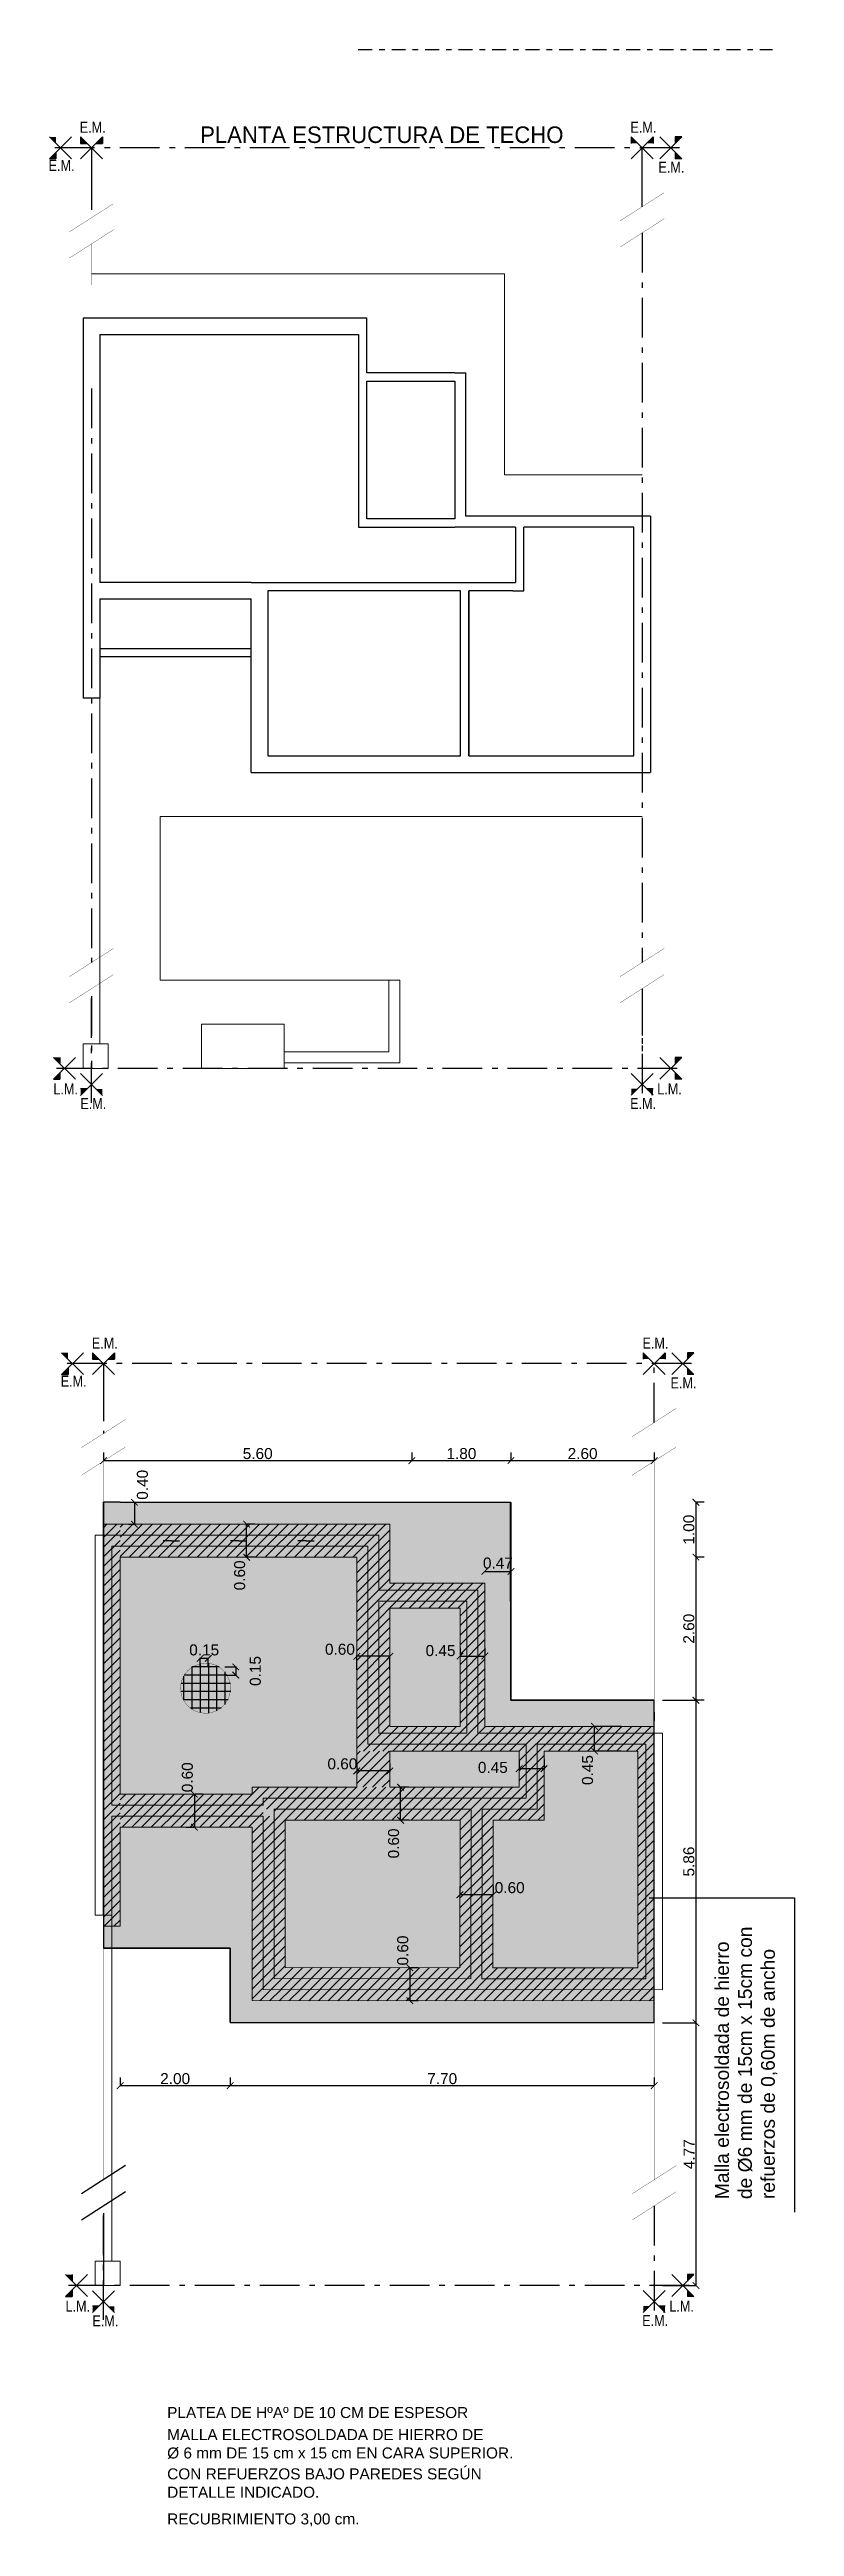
# Model space of a CAD drawing. Header units: millimetres. Extents: x 157 to 449, y 13 to 189.
# Drawn here: x 230.1 to 243.63, y 130.74 to 175.72 of the extents above; entities that cross this region are included whole.
import ezdxf

# ---------------------------------------------------------------- set-up
doc = ezdxf.new("R2010")
doc.units = ezdxf.units.MM
doc.header["$LTSCALE"] = 0.1
doc.header["$MEASUREMENT"] = 0
doc.header["$PDMODE"] = 3
doc.header["$PDSIZE"] = 0.1
for name, pattern in [('ACAD_ISO02W100', [15, 12, -3]), ('ACAD_ISO04W100', [30, 24, -3, 0, -3]), ('ACAD_ISO10W100', [18, 12, -3, 0, -3]), ('DASHDOT2', [12.7, 6.35, -3.175, 0, -3.175])]:
    doc.linetypes.add(name, pattern=pattern)
doc.layers.get('DEFPOINTS').update_dxf_attribs({"color": 1})
for name, color, linetype in [('11.Ejes', 1, 'ACAD_ISO04W100'), ('A-Muros', 5, 'Continuous'), ('armadura', 10, 'Continuous'), ('CONT_PLATEA', 4, 'Continuous'), ('CORREAS', 170, 'Continuous'), ('EJES', 6, 'Continuous'), ('FUNDACIONES-COTAS', 3, 'Continuous'), ('FUNDACIONES-TEXTOS', 2, 'Continuous'), ('MURO', 3, 'Continuous'), ('POLILINEA SUP', 150, 'Continuous'), ('TEXTO', 2, 'Continuous'), ('vigas de encadenado', 2, 'Continuous')]:
    doc.layers.add(name, color=color, linetype=linetype)
for name, color, linetype, lineweight in [('17.Sombras', 8, 'Continuous', 5), ('CONT_MURO', 3, 'Continuous', 0), ('MURO BAJO', 4, 'Continuous', 13), ('SOMBRA', 1, 'Continuous', 0)]:
    doc.layers.add(name, color=color, linetype=linetype, lineweight=lineweight)
doc.styles.add('Arial20', font='arial.ttf', dxfattribs={"height": 0.2})
doc.dimstyles.new('COTA-1-100', dxfattribs={"dimtxt": 0.2, "dimasz": 0.12, "dimexe": 0.012, "dimexo": 0.15, "dimgap": 0.025, "dimtad": 1, "dimzin": 0, "dimdsep": 46, "dimtxsty": 'Arial20', "dimblk1": 'ARCHTICK', "dimblk2": 'ARCHTICK', "dimsah": 1, "dimcen": 0.09, "dimclrd": 256, "dimclre": 256, "dimclrt": 256, "dimazin": 0, "dimtfac": 1, "dimtofl": 0, "dimtmove": 2, "dimatfit": 3, "dimldrblk": 'ARCHTICK', "dimfxl": 1, "dimtolj": 1, "dimtzin": 0, "dimarcsym": 0})

msp = doc.modelspace()

# ---------------------------------------------------------------- texts
at = {"color": 2, "insert": (239.4335, 174.3233), "char_height": 0.3, "width": 7.827583, "attachment_point": 3}
msp.add_mtext('PLANTA ESTRUCTURA DE TECHO', dxfattribs=at)
at = {"layer": '11.Ejes', "lineweight": 40, "char_height": 0.2, "width": 1.294531}
for s, insert, attachment_point in [('{\\fArial Narrow|b0|i0|c0|p34;E.M.}', (241.0995, 134.5817), 2), ('{\\fArial Narrow|b0|i0|c0|p34;L.M.}', (241.5786, 134.6453), 8)]:
    msp.add_mtext(s, dxfattribs=dict(at, insert=insert, attachment_point=attachment_point))
at = {"layer": 'EJES', "linetype": 'ACAD_ISO10W100', "ltscale": 0.6, "char_height": 0.2, "width": 1.294531}
for s, insert, attachment_point in [('{\\fArial Narrow|b0|i0|c0|p34;E.M.}', (230.8848, 174.4082), 2), ('{\\fArial Narrow|b0|i0|c0|p34;E.M.}', (240.8848, 174.4082), 2), ('{\\fArial Narrow|b0|i0|c0|p34;E.M.}', (230.3189, 173.716), 2), ('{\\fArial Narrow|b0|i0|c0|p34;E.M.}', (241.3933, 173.6832), 2), ('{\\fArial Narrow|b0|i0|c0|p34;L.M.}', (230.394, 156.7468), 8), ('{\\fArial Narrow|b0|i0|c0|p34;E.M.}', (230.8952, 156.6804), 2), ('{\\fArial Narrow|b0|i0|c0|p34;E.M.}', (240.8802, 156.6832), 2), ('{\\fArial Narrow|b0|i0|c0|p34;L.M.}', (241.3593, 156.7468), 8), ('{\\fArial Narrow|b0|i0|c0|p34;E.M.}', (231.1042, 152.3326), 2), ('{\\fArial Narrow|b0|i0|c0|p34;E.M.}', (241.1042, 152.3326), 2), ('{\\fArial Narrow|b0|i0|c0|p34;E.M.}', (230.5382, 151.6403), 2), ('{\\fArial Narrow|b0|i0|c0|p34;E.M.}', (241.6127, 151.6075), 2), ('{\\fArial Narrow|b0|i0|c0|p34;L.M.}', (230.6133, 134.6453), 8), ('{\\fArial Narrow|b0|i0|c0|p34;E.M.}', (231.1145, 134.5789), 2)]:
    msp.add_mtext(s, dxfattribs=dict(at, insert=insert, attachment_point=attachment_point))
at = {"layer": 'FUNDACIONES-TEXTOS', "insert": (242.1879, 142.4929), "char_height": 0.25, "width": 5.804333, "attachment_point": 3, "rotation": 90}
msp.add_mtext('\\pxql;{\\fArial|b0|i0|c0|p34;Malla electrosoldada de hierro \\Pde %%C6 mm de 15cm x 15cm con \\Prefuerzos de 0,60m de ancho }', dxfattribs=at)
at = {"layer": 'TEXTO', "char_height": 0.2, "attachment_point": 1}
for s, insert, width in [('{\\fArial|b0|i0|c0|p34;PLATEA DE HºAº DE 10 CM DE ESPESOR}', (232.2368, 132.9132), 9.843168), ('\\pxql;{\\fArial|b0|i0|c0|p34;MALLA ELECTROSOLDADA DE HIERRO DE \\P%%C 6 mm DE 15 cm x 15 cm EN CARA SUPERIOR.}', (232.2368, 132.5124), 8.09787), ('\\pxql;{\\fArial|b0|i0|c0|p34;CON REFUERZOS BAJO PAREDES SEGÚN DETALLE INDICADO.}', (232.2368, 131.7996), 6.566897), ('\\pxql;{\\fArial|b0|i0|c0|p34;RECUBRIMIENTO 3,00 cm.}', (232.2368, 130.9818), 8.09787)]:
    msp.add_mtext(s, dxfattribs=dict(at, insert=insert, width=width))

# ---------------------------------------------------------------- blocks, each defined once
blk = doc.blocks.new('_ARCHTICK')
at = {"color": 0, "linetype": 'ByBlock', "const_width": 0.15}
blk.add_lwpolyline([(-0.5, -0.5), (0.5, 0.5)], dxfattribs=at)
blk = doc.blocks.new('*D42')
at = {"layer": 'DEFPOINTS', "color": 0, "transparency": 16777216}
for p in [(231.081, 150.098), (236.68, 150.098), (236.68, 150.098)]:
    blk.add_point(p, dxfattribs=at)
at = {"layer": 'FUNDACIONES-COTAS', "lineweight": -2, "transparency": 16777216}
for p, q in [((231.081, 150.248), (231.081, 150.11)), ((236.68, 150.248), (236.68, 150.11)), ((231.081, 150.098), (236.68, 150.098))]:
    blk.add_line(p, q, dxfattribs=at)
at = {"layer": 'FUNDACIONES-COTAS', "lineweight": -2, "transparency": 16777216, "xscale": 0.12, "yscale": 0.12, "zscale": 0.12, "rotation": 180}
blk.add_blockref('_ARCHTICK', (231.081, 150.098), dxfattribs=at)
at = {"layer": 'FUNDACIONES-COTAS', "lineweight": -2, "transparency": 16777216, "xscale": 0.12, "yscale": 0.12, "zscale": 0.12}
blk.add_blockref('_ARCHTICK', (236.68, 150.098), dxfattribs=at)
at = {"layer": 'FUNDACIONES-COTAS', "transparency": 16777216, "insert": (233.881, 150.225), "char_height": 0.2, "attachment_point": 5, "style": 'Arial20'}
blk.add_mtext('\\A1;5.60', dxfattribs=at)
blk = doc.blocks.new('*D43')
at = {"layer": 'DEFPOINTS', "color": 0, "transparency": 16777216}
for p in [(236.68, 150.098), (238.48, 150.098), (238.48, 150.098)]:
    blk.add_point(p, dxfattribs=at)
at = {"layer": 'FUNDACIONES-COTAS', "lineweight": -2, "transparency": 16777216}
for p, q in [((236.68, 150.248), (236.68, 150.11)), ((238.48, 150.248), (238.48, 150.11)), ((236.68, 150.098), (238.48, 150.098))]:
    blk.add_line(p, q, dxfattribs=at)
at = {"layer": 'FUNDACIONES-COTAS', "lineweight": -2, "transparency": 16777216, "xscale": 0.12, "yscale": 0.12, "zscale": 0.12, "rotation": 180}
blk.add_blockref('_ARCHTICK', (236.68, 150.098), dxfattribs=at)
at = {"layer": 'FUNDACIONES-COTAS', "lineweight": -2, "transparency": 16777216, "xscale": 0.12, "yscale": 0.12, "zscale": 0.12}
blk.add_blockref('_ARCHTICK', (238.48, 150.098), dxfattribs=at)
at = {"layer": 'FUNDACIONES-COTAS', "transparency": 16777216, "insert": (237.58, 150.225), "char_height": 0.2, "attachment_point": 5, "style": 'Arial20'}
blk.add_mtext('\\A1;1.80', dxfattribs=at)
blk = doc.blocks.new('*D44')
at = {"layer": 'DEFPOINTS', "color": 0, "transparency": 16777216}
for p in [(238.48, 150.098), (241.081, 150.098), (241.081, 150.098)]:
    blk.add_point(p, dxfattribs=at)
at = {"layer": 'FUNDACIONES-COTAS', "lineweight": -2, "transparency": 16777216}
for p, q in [((238.48, 150.248), (238.48, 150.11)), ((241.081, 150.248), (241.081, 150.11)), ((238.48, 150.098), (241.081, 150.098))]:
    blk.add_line(p, q, dxfattribs=at)
at = {"layer": 'FUNDACIONES-COTAS', "lineweight": -2, "transparency": 16777216, "xscale": 0.12, "yscale": 0.12, "zscale": 0.12, "rotation": 180}
blk.add_blockref('_ARCHTICK', (238.48, 150.098), dxfattribs=at)
at = {"layer": 'FUNDACIONES-COTAS', "lineweight": -2, "transparency": 16777216, "xscale": 0.12, "yscale": 0.12, "zscale": 0.12}
blk.add_blockref('_ARCHTICK', (241.081, 150.098), dxfattribs=at)
at = {"layer": 'FUNDACIONES-COTAS', "transparency": 16777216, "insert": (239.781, 150.225), "char_height": 0.2, "attachment_point": 5, "style": 'Arial20'}
blk.add_mtext('\\A1;2.60', dxfattribs=at)
blk = doc.blocks.new('*D45')
at = {"layer": 'DEFPOINTS', "color": 0, "transparency": 16777216}
for p in [(241.839, 149.342), (241.839, 148.346), (241.839, 148.346)]:
    blk.add_point(p, dxfattribs=at)
at = {"layer": 'FUNDACIONES-COTAS', "lineweight": -2, "transparency": 16777216}
for p, q in [((241.839, 149.342), (241.839, 148.346)), ((241.989, 149.342), (241.851, 149.342)), ((241.989, 148.346), (241.851, 148.346))]:
    blk.add_line(p, q, dxfattribs=at)
at = {"layer": 'FUNDACIONES-COTAS', "lineweight": -2, "transparency": 16777216, "xscale": 0.12, "yscale": 0.12, "zscale": 0.12}
for p, rotation in [((241.839, 149.342), 90), ((241.839, 148.346), 270)]:
    blk.add_blockref('_ARCHTICK', p, dxfattribs=dict(at, rotation=rotation))
at = {"layer": 'FUNDACIONES-COTAS', "transparency": 16777216, "insert": (241.711, 148.844), "char_height": 0.2, "attachment_point": 5, "rotation": 90, "style": 'Arial20'}
blk.add_mtext('\\A1;1.00', dxfattribs=at)
blk = doc.blocks.new('*D46')
at = {"layer": 'DEFPOINTS', "color": 0, "transparency": 16777216}
for p in [(241.839, 148.346), (241.839, 145.747), (241.839, 145.747)]:
    blk.add_point(p, dxfattribs=at)
at = {"layer": 'FUNDACIONES-COTAS', "lineweight": -2, "transparency": 16777216}
for p, q in [((241.839, 148.346), (241.839, 145.747)), ((241.989, 148.346), (241.851, 148.346)), ((241.989, 145.747), (241.851, 145.747))]:
    blk.add_line(p, q, dxfattribs=at)
at = {"layer": 'FUNDACIONES-COTAS', "lineweight": -2, "transparency": 16777216, "xscale": 0.12, "yscale": 0.12, "zscale": 0.12}
for p, rotation in [((241.839, 148.346), 90), ((241.839, 145.747), 270)]:
    blk.add_blockref('_ARCHTICK', p, dxfattribs=dict(at, rotation=rotation))
at = {"layer": 'FUNDACIONES-COTAS', "transparency": 16777216, "insert": (241.711, 147.046), "char_height": 0.2, "attachment_point": 5, "rotation": 90, "style": 'Arial20'}
blk.add_mtext('\\A1;2.60', dxfattribs=at)
blk = doc.blocks.new('*D55')
at = {"layer": 'DEFPOINTS', "color": 0, "transparency": 16777216}
for p in [(241.081, 145.747), (241.081, 139.889), (241.839, 139.889)]:
    blk.add_point(p, dxfattribs=at)
at = {"layer": 'FUNDACIONES-COTAS', "lineweight": -2, "transparency": 16777216}
for p, q in [((241.231, 145.747), (241.851, 145.747)), ((241.839, 145.747), (241.839, 139.889)), ((241.231, 139.889), (241.851, 139.889))]:
    blk.add_line(p, q, dxfattribs=at)
at = {"layer": 'FUNDACIONES-COTAS', "lineweight": -2, "transparency": 16777216, "xscale": 0.12, "yscale": 0.12, "zscale": 0.12}
for p, rotation in [((241.839, 145.747), 90), ((241.839, 139.889), 270)]:
    blk.add_blockref('_ARCHTICK', p, dxfattribs=dict(at, rotation=rotation))
at = {"layer": 'FUNDACIONES-COTAS', "transparency": 16777216, "insert": (241.711, 142.818), "char_height": 0.2, "attachment_point": 5, "rotation": 90, "style": 'Arial20'}
blk.add_mtext('\\A1;5.86', dxfattribs=at)
blk = doc.blocks.new('*D56')
at = {"layer": 'DEFPOINTS', "color": 0, "transparency": 16777216}
for p in [(232.834, 146.203), (232.984, 146.508), (232.984, 146.203)]:
    blk.add_point(p, dxfattribs=at)
at = {"layer": 'FUNDACIONES-COTAS', "lineweight": -2, "transparency": 16777216}
for p, q in [((232.834, 146.353), (232.834, 146.52)), ((232.834, 146.508), (232.984, 146.508)), ((232.984, 146.353), (232.984, 146.52))]:
    blk.add_line(p, q, dxfattribs=at)
at = {"layer": 'FUNDACIONES-COTAS', "lineweight": -2, "transparency": 16777216, "xscale": 0.12, "yscale": 0.12, "zscale": 0.12, "rotation": 180}
blk.add_blockref('_ARCHTICK', (232.834, 146.508), dxfattribs=at)
at = {"layer": 'FUNDACIONES-COTAS', "lineweight": -2, "transparency": 16777216, "xscale": 0.12, "yscale": 0.12, "zscale": 0.12}
blk.add_blockref('_ARCHTICK', (232.984, 146.508), dxfattribs=at)
at = {"layer": 'FUNDACIONES-COTAS', "transparency": 16777216, "insert": (232.909, 146.66), "char_height": 0.2, "attachment_point": 5, "style": 'Arial20'}
blk.add_mtext('\\A1;0.15', dxfattribs=at)
blk = doc.blocks.new('*D57')
at = {"layer": 'DEFPOINTS', "color": 0, "transparency": 16777216}
for p in [(233.134, 146.353), (233.134, 146.203), (233.483, 146.203)]:
    blk.add_point(p, dxfattribs=at)
at = {"layer": 'FUNDACIONES-COTAS', "lineweight": -2, "transparency": 16777216}
for p, q in [((233.284, 146.353), (233.495, 146.353)), ((233.284, 146.203), (233.495, 146.203)), ((233.483, 146.353), (233.483, 146.203))]:
    blk.add_line(p, q, dxfattribs=at)
at = {"layer": 'FUNDACIONES-COTAS', "lineweight": -2, "transparency": 16777216, "xscale": 0.12, "yscale": 0.12, "zscale": 0.12}
for p, rotation in [((233.483, 146.353), 90), ((233.483, 146.203), 270)]:
    blk.add_blockref('_ARCHTICK', p, dxfattribs=dict(at, rotation=rotation))
at = {"layer": 'FUNDACIONES-COTAS', "transparency": 16777216, "insert": (233.838, 146.278), "char_height": 0.2, "attachment_point": 5, "rotation": 90, "style": 'Arial20'}
blk.add_mtext('\\A1;0.15', dxfattribs=at)
blk = doc.blocks.new('*D47')
at = {"layer": 'DEFPOINTS', "color": 0, "transparency": 16777216}
for p in [(233.68, 148.942), (233.68, 148.942), (233.68, 148.342)]:
    blk.add_point(p, dxfattribs=at)
at = {"layer": 'FUNDACIONES-COTAS', "lineweight": -2, "transparency": 16777216}
for p, q in [((233.68, 148.342), (233.68, 148.942)), ((233.83, 148.942), (233.692, 148.942)), ((233.83, 148.342), (233.692, 148.342))]:
    blk.add_line(p, q, dxfattribs=at)
at = {"layer": 'FUNDACIONES-COTAS', "lineweight": -2, "transparency": 16777216, "xscale": 0.12, "yscale": 0.12, "zscale": 0.12}
for p, rotation in [((233.68, 148.942), 90), ((233.68, 148.342), 270)]:
    blk.add_blockref('_ARCHTICK', p, dxfattribs=dict(at, rotation=rotation))
at = {"layer": 'FUNDACIONES-COTAS', "transparency": 16777216, "insert": (233.553, 148.014), "char_height": 0.2, "attachment_point": 5, "rotation": 90, "style": 'Arial20'}
blk.add_mtext('\\A1;0.60', dxfattribs=at)
blk = doc.blocks.new('*D48')
at = {"layer": 'DEFPOINTS', "color": 0, "transparency": 16777216}
for p in [(235.68, 146.545), (235.68, 146.148), (236.28, 146.148)]:
    blk.add_point(p, dxfattribs=at)
at = {"layer": 'FUNDACIONES-COTAS', "lineweight": -2, "transparency": 16777216}
for p, q in [((235.68, 146.298), (235.68, 146.557)), ((236.28, 146.545), (235.68, 146.545)), ((236.28, 146.298), (236.28, 146.557))]:
    blk.add_line(p, q, dxfattribs=at)
at = {"layer": 'FUNDACIONES-COTAS', "lineweight": -2, "transparency": 16777216, "xscale": 0.12, "yscale": 0.12, "zscale": 0.12, "rotation": 180}
blk.add_blockref('_ARCHTICK', (235.68, 146.545), dxfattribs=at)
at = {"layer": 'FUNDACIONES-COTAS', "lineweight": -2, "transparency": 16777216, "xscale": 0.12, "yscale": 0.12, "zscale": 0.12}
blk.add_blockref('_ARCHTICK', (236.28, 146.545), dxfattribs=at)
at = {"layer": 'FUNDACIONES-COTAS', "transparency": 16777216, "insert": (235.374, 146.672), "char_height": 0.2, "attachment_point": 5, "style": 'Arial20'}
blk.add_mtext('\\A1;0.60', dxfattribs=at)
blk = doc.blocks.new('*D49')
at = {"layer": 'DEFPOINTS', "color": 0, "transparency": 16777216}
for p in [(236.476, 144.167), (236.476, 144.167), (236.476, 143.567)]:
    blk.add_point(p, dxfattribs=at)
at = {"layer": 'FUNDACIONES-COTAS', "lineweight": -2, "transparency": 16777216}
for p, q in [((236.476, 143.567), (236.476, 144.167)), ((236.626, 144.167), (236.488, 144.167)), ((236.626, 143.567), (236.488, 143.567))]:
    blk.add_line(p, q, dxfattribs=at)
at = {"layer": 'FUNDACIONES-COTAS', "lineweight": -2, "transparency": 16777216, "xscale": 0.12, "yscale": 0.12, "zscale": 0.12}
for p, rotation in [((236.476, 144.167), 90), ((236.476, 143.567), 270)]:
    blk.add_blockref('_ARCHTICK', p, dxfattribs=dict(at, rotation=rotation))
at = {"layer": 'FUNDACIONES-COTAS', "transparency": 16777216, "insert": (236.349, 143.147), "char_height": 0.2, "attachment_point": 5, "rotation": 90, "style": 'Arial20'}
blk.add_mtext('\\A1;0.60', dxfattribs=at)
blk = doc.blocks.new('*D50')
at = {"layer": 'DEFPOINTS', "color": 0, "transparency": 16777216}
for p in [(232.731, 144.042), (232.731, 143.442), (232.731, 143.442)]:
    blk.add_point(p, dxfattribs=at)
at = {"layer": 'FUNDACIONES-COTAS', "lineweight": -2, "transparency": 16777216}
for p, q in [((232.731, 144.042), (232.731, 143.442)), ((232.881, 144.042), (232.743, 144.042)), ((232.581, 143.442), (232.719, 143.442))]:
    blk.add_line(p, q, dxfattribs=at)
at = {"layer": 'FUNDACIONES-COTAS', "lineweight": -2, "transparency": 16777216, "xscale": 0.12, "yscale": 0.12, "zscale": 0.12}
for p, rotation in [((232.731, 144.042), 90), ((232.731, 143.442), 270)]:
    blk.add_blockref('_ARCHTICK', p, dxfattribs=dict(at, rotation=rotation))
at = {"layer": 'FUNDACIONES-COTAS', "transparency": 16777216, "insert": (232.604, 144.348), "char_height": 0.2, "attachment_point": 5, "rotation": 90, "style": 'Arial20'}
blk.add_mtext('\\A1;0.60', dxfattribs=at)
blk = doc.blocks.new('*D51')
at = {"layer": 'DEFPOINTS', "color": 0, "transparency": 16777216}
for p in [(233.38, 138.748), (233.38, 138.748), (241.081, 138.748)]:
    blk.add_point(p, dxfattribs=at)
at = {"layer": 'FUNDACIONES-COTAS', "lineweight": -2, "transparency": 16777216}
for p, q in [((233.38, 138.898), (233.38, 138.76)), ((241.081, 138.748), (233.38, 138.748)), ((241.081, 138.898), (241.081, 138.76))]:
    blk.add_line(p, q, dxfattribs=at)
at = {"layer": 'FUNDACIONES-COTAS', "lineweight": -2, "transparency": 16777216, "xscale": 0.12, "yscale": 0.12, "zscale": 0.12, "rotation": 180}
blk.add_blockref('_ARCHTICK', (233.38, 138.748), dxfattribs=at)
at = {"layer": 'FUNDACIONES-COTAS', "lineweight": -2, "transparency": 16777216, "xscale": 0.12, "yscale": 0.12, "zscale": 0.12}
blk.add_blockref('_ARCHTICK', (241.081, 138.748), dxfattribs=at)
at = {"layer": 'FUNDACIONES-COTAS', "transparency": 16777216, "insert": (237.231, 138.875), "char_height": 0.2, "attachment_point": 5, "style": 'Arial20'}
blk.add_mtext('\\A1;7.70', dxfattribs=at)
blk = doc.blocks.new('*D52')
at = {"layer": 'DEFPOINTS', "color": 0, "transparency": 16777216}
for p in [(231.384, 138.748), (231.384, 138.748), (233.38, 138.748)]:
    blk.add_point(p, dxfattribs=at)
at = {"layer": 'FUNDACIONES-COTAS', "lineweight": -2, "transparency": 16777216}
for p, q in [((231.384, 138.898), (231.384, 138.76)), ((233.38, 138.748), (231.384, 138.748)), ((233.38, 138.898), (233.38, 138.76))]:
    blk.add_line(p, q, dxfattribs=at)
at = {"layer": 'FUNDACIONES-COTAS', "lineweight": -2, "transparency": 16777216, "xscale": 0.12, "yscale": 0.12, "zscale": 0.12, "rotation": 180}
blk.add_blockref('_ARCHTICK', (231.384, 138.748), dxfattribs=at)
at = {"layer": 'FUNDACIONES-COTAS', "lineweight": -2, "transparency": 16777216, "xscale": 0.12, "yscale": 0.12, "zscale": 0.12}
blk.add_blockref('_ARCHTICK', (233.38, 138.748), dxfattribs=at)
at = {"layer": 'FUNDACIONES-COTAS', "transparency": 16777216, "insert": (232.382, 138.875), "char_height": 0.2, "attachment_point": 5, "style": 'Arial20'}
blk.add_mtext('\\A1;2.00', dxfattribs=at)
blk = doc.blocks.new('*D53')
at = {"layer": 'DEFPOINTS', "color": 0, "transparency": 16777216}
for p in [(236.642, 140.891), (236.642, 140.291), (236.642, 140.291)]:
    blk.add_point(p, dxfattribs=at)
at = {"layer": 'FUNDACIONES-COTAS', "lineweight": -2, "transparency": 16777216}
for p, q in [((236.642, 140.891), (236.642, 140.291)), ((236.792, 140.891), (236.654, 140.891)), ((236.792, 140.291), (236.654, 140.291))]:
    blk.add_line(p, q, dxfattribs=at)
at = {"layer": 'FUNDACIONES-COTAS', "lineweight": -2, "transparency": 16777216, "xscale": 0.12, "yscale": 0.12, "zscale": 0.12}
for p, rotation in [((236.642, 140.891), 90), ((236.642, 140.291), 270)]:
    blk.add_blockref('_ARCHTICK', p, dxfattribs=dict(at, rotation=rotation))
at = {"layer": 'FUNDACIONES-COTAS', "transparency": 16777216, "insert": (236.515, 141.203), "char_height": 0.2, "attachment_point": 5, "rotation": 90, "style": 'Arial20'}
blk.add_mtext('\\A1;0.60', dxfattribs=at)
blk = doc.blocks.new('*D54')
at = {"layer": 'DEFPOINTS', "color": 0, "transparency": 16777216}
for p in [(237.554, 142.216), (237.554, 142.216), (238.154, 142.216)]:
    blk.add_point(p, dxfattribs=at)
at = {"layer": 'FUNDACIONES-COTAS', "lineweight": -2, "transparency": 16777216}
for p, q in [((237.554, 142.366), (237.554, 142.228)), ((238.154, 142.216), (237.554, 142.216)), ((238.154, 142.366), (238.154, 142.228))]:
    blk.add_line(p, q, dxfattribs=at)
at = {"layer": 'FUNDACIONES-COTAS', "lineweight": -2, "transparency": 16777216, "xscale": 0.12, "yscale": 0.12, "zscale": 0.12, "rotation": 180}
blk.add_blockref('_ARCHTICK', (237.554, 142.216), dxfattribs=at)
at = {"layer": 'FUNDACIONES-COTAS', "lineweight": -2, "transparency": 16777216, "xscale": 0.12, "yscale": 0.12, "zscale": 0.12}
blk.add_blockref('_ARCHTICK', (238.154, 142.216), dxfattribs=at)
at = {"layer": 'FUNDACIONES-COTAS', "transparency": 16777216, "insert": (238.457, 142.343), "char_height": 0.2, "attachment_point": 5, "style": 'Arial20'}
blk.add_mtext('\\A1;0.60', dxfattribs=at)
blk = doc.blocks.new('*D62')
at = {"layer": 'DEFPOINTS', "color": 0, "transparency": 16777216}
for p in [(239.998, 145.273), (240.631, 145.273), (240.631, 144.823)]:
    blk.add_point(p, dxfattribs=at)
at = {"layer": 'FUNDACIONES-COTAS', "lineweight": -2, "transparency": 16777216}
for p, q in [((240.481, 145.273), (239.986, 145.273)), ((239.998, 144.823), (239.998, 145.273)), ((240.481, 144.823), (239.986, 144.823))]:
    blk.add_line(p, q, dxfattribs=at)
at = {"layer": 'FUNDACIONES-COTAS', "lineweight": -2, "transparency": 16777216, "xscale": 0.12, "yscale": 0.12, "zscale": 0.12}
for p, rotation in [((239.998, 145.273), 90), ((239.998, 144.823), 270)]:
    blk.add_blockref('_ARCHTICK', p, dxfattribs=dict(at, rotation=rotation))
at = {"layer": 'FUNDACIONES-COTAS', "transparency": 16777216, "insert": (239.871, 144.479), "char_height": 0.2, "attachment_point": 5, "rotation": 90, "style": 'Arial20'}
blk.add_mtext('\\A1;0.45', dxfattribs=at)
blk = doc.blocks.new('*D63')
at = {"layer": 'DEFPOINTS', "color": 0, "transparency": 16777216}
for p in [(235.68, 144.748), (235.68, 144.464), (236.28, 144.748)]:
    blk.add_point(p, dxfattribs=at)
at = {"layer": 'FUNDACIONES-COTAS', "lineweight": -2, "transparency": 16777216}
for p, q in [((235.68, 144.598), (235.68, 144.452)), ((236.28, 144.464), (235.68, 144.464)), ((236.28, 144.598), (236.28, 144.452))]:
    blk.add_line(p, q, dxfattribs=at)
at = {"layer": 'FUNDACIONES-COTAS', "lineweight": -2, "transparency": 16777216, "xscale": 0.12, "yscale": 0.12, "zscale": 0.12, "rotation": 180}
blk.add_blockref('_ARCHTICK', (235.68, 144.464), dxfattribs=at)
at = {"layer": 'FUNDACIONES-COTAS', "lineweight": -2, "transparency": 16777216, "xscale": 0.12, "yscale": 0.12, "zscale": 0.12}
blk.add_blockref('_ARCHTICK', (236.28, 144.464), dxfattribs=at)
at = {"layer": 'FUNDACIONES-COTAS', "transparency": 16777216, "insert": (235.419, 144.591), "char_height": 0.2, "attachment_point": 5, "style": 'Arial20'}
blk.add_mtext('\\A1;0.60', dxfattribs=at)
blk = doc.blocks.new('*D64')
at = {"layer": 'DEFPOINTS', "color": 0, "transparency": 16777216}
for p in [(241.081, 139.889), (241.081, 135.119), (241.839, 135.119)]:
    blk.add_point(p, dxfattribs=at)
at = {"layer": 'FUNDACIONES-COTAS', "lineweight": -2, "transparency": 16777216}
for p, q in [((241.231, 139.889), (241.851, 139.889)), ((241.839, 139.889), (241.839, 135.119)), ((241.231, 135.119), (241.851, 135.119))]:
    blk.add_line(p, q, dxfattribs=at)
at = {"layer": 'FUNDACIONES-COTAS', "lineweight": -2, "transparency": 16777216, "xscale": 0.12, "yscale": 0.12, "zscale": 0.12}
for p, rotation in [((241.839, 139.889), 90), ((241.839, 135.119), 270)]:
    blk.add_blockref('_ARCHTICK', p, dxfattribs=dict(at, rotation=rotation))
at = {"layer": 'FUNDACIONES-COTAS', "transparency": 16777216, "insert": (241.714, 137.504), "char_height": 0.2, "attachment_point": 5, "rotation": 90, "style": 'Arial20'}
blk.add_mtext('\\A1;4.77', dxfattribs=at)
blk = doc.blocks.new('*D262')
at = {"layer": 'DEFPOINTS', "color": 0, "transparency": 16777216}
for p in [(238.48, 148.086), (238.005, 147.946), (238.48, 147.946)]:
    blk.add_point(p, dxfattribs=at)
at = {"layer": 'FUNDACIONES-COTAS', "lineweight": -2, "transparency": 16777216}
for p, q in [((238.005, 148.096), (238.005, 148.098)), ((238.005, 148.086), (238.48, 148.086)), ((238.48, 148.096), (238.48, 148.098))]:
    blk.add_line(p, q, dxfattribs=at)
at = {"layer": 'FUNDACIONES-COTAS', "lineweight": -2, "transparency": 16777216, "xscale": 0.12, "yscale": 0.12, "zscale": 0.12, "rotation": 180}
blk.add_blockref('_ARCHTICK', (238.005, 148.086), dxfattribs=at)
at = {"layer": 'FUNDACIONES-COTAS', "lineweight": -2, "transparency": 16777216, "xscale": 0.12, "yscale": 0.12, "zscale": 0.12}
blk.add_blockref('_ARCHTICK', (238.48, 148.086), dxfattribs=at)
at = {"layer": 'FUNDACIONES-COTAS', "transparency": 16777216, "insert": (238.243, 148.237), "char_height": 0.2, "attachment_point": 5, "style": 'Arial20'}
blk.add_mtext('\\A1;0.47', dxfattribs=at)
blk = doc.blocks.new('*D387')
at = {"layer": 'DEFPOINTS', "color": 0, "transparency": 16777216}
for p in [(238.63, 144.823), (239.08, 144.823), (239.08, 144.505)]:
    blk.add_point(p, dxfattribs=at)
at = {"layer": 'FUNDACIONES-COTAS', "lineweight": -2, "transparency": 16777216}
for p, q in [((238.63, 144.673), (238.63, 144.493)), ((238.63, 144.505), (239.08, 144.505)), ((239.08, 144.673), (239.08, 144.493))]:
    blk.add_line(p, q, dxfattribs=at)
at = {"layer": 'FUNDACIONES-COTAS', "lineweight": -2, "transparency": 16777216, "xscale": 0.12, "yscale": 0.12, "zscale": 0.12, "rotation": 180}
blk.add_blockref('_ARCHTICK', (238.63, 144.505), dxfattribs=at)
at = {"layer": 'FUNDACIONES-COTAS', "lineweight": -2, "transparency": 16777216, "xscale": 0.12, "yscale": 0.12, "zscale": 0.12}
blk.add_blockref('_ARCHTICK', (239.08, 144.505), dxfattribs=at)
at = {"layer": 'FUNDACIONES-COTAS', "transparency": 16777216, "insert": (238.151, 144.526), "char_height": 0.2, "attachment_point": 5, "style": 'Arial20'}
blk.add_mtext('\\A1;0.45', dxfattribs=at)
blk = doc.blocks.new('*D388')
at = {"layer": 'DEFPOINTS', "color": 0, "transparency": 16777216}
for p in [(237.555, 146.55), (238.005, 146.55), (238.005, 146.55)]:
    blk.add_point(p, dxfattribs=at)
at = {"layer": 'FUNDACIONES-COTAS', "lineweight": -2, "transparency": 16777216}
for p, q in [((237.555, 146.7), (237.555, 146.562)), ((238.005, 146.7), (238.005, 146.562)), ((237.555, 146.55), (238.005, 146.55))]:
    blk.add_line(p, q, dxfattribs=at)
at = {"layer": 'FUNDACIONES-COTAS', "lineweight": -2, "transparency": 16777216, "xscale": 0.12, "yscale": 0.12, "zscale": 0.12, "rotation": 180}
blk.add_blockref('_ARCHTICK', (237.555, 146.55), dxfattribs=at)
at = {"layer": 'FUNDACIONES-COTAS', "lineweight": -2, "transparency": 16777216, "xscale": 0.12, "yscale": 0.12, "zscale": 0.12}
blk.add_blockref('_ARCHTICK', (238.005, 146.55), dxfattribs=at)
at = {"layer": 'FUNDACIONES-COTAS', "transparency": 16777216, "insert": (237.201, 146.648), "char_height": 0.2, "attachment_point": 5, "style": 'Arial20'}
blk.add_mtext('\\A1;0.45', dxfattribs=at)
blk = doc.blocks.new('*D389')
at = {"layer": 'DEFPOINTS', "color": 0, "transparency": 16777216}
for p in [(231.383, 149.342), (231.383, 148.942), (231.642, 148.942)]:
    blk.add_point(p, dxfattribs=at)
at = {"layer": 'FUNDACIONES-COTAS', "lineweight": -2, "transparency": 16777216}
for p, q in [((231.533, 149.342), (231.654, 149.342)), ((231.642, 149.342), (231.642, 148.942)), ((231.533, 148.942), (231.654, 148.942))]:
    blk.add_line(p, q, dxfattribs=at)
at = {"layer": 'FUNDACIONES-COTAS', "lineweight": -2, "transparency": 16777216, "xscale": 0.12, "yscale": 0.12, "zscale": 0.12}
for p, rotation in [((231.642, 149.342), 90), ((231.642, 148.942), 270)]:
    blk.add_blockref('_ARCHTICK', p, dxfattribs=dict(at, rotation=rotation))
at = {"layer": 'FUNDACIONES-COTAS', "transparency": 16777216, "insert": (231.788, 149.659), "char_height": 0.2, "attachment_point": 5, "rotation": 90, "style": 'Arial20'}
blk.add_mtext('\\A1;0.40', dxfattribs=at)
blk = doc.blocks.new('a')
at = {"layer": 'MURO'}
for p, q in [((230.712, 170.844), (230.712, 165.744)), ((231.012, 170.544), (231.012, 166.044)), ((231.012, 170.544), (231.112, 170.544)), ((237.462, 169.847), (237.662, 169.847)), ((237.462, 169.697), (237.462, 167.199)), ((237.662, 167.249), (237.662, 169.847)), ((238.562, 167.049), (237.462, 167.049)), ((241.012, 167.249), (237.662, 167.249)), ((238.562, 167.049), (238.562, 166.045)), ((238.712, 165.894), (238.712, 167.049)), ((233.762, 166.044), (231.012, 166.044)), ((233.762, 166.043), (238.562, 166.045)), ((233.762, 166.044), (234.062, 166.044)), ((233.762, 166.044), (233.762, 166.044)), ((230.712, 165.744), (230.712, 163.944)), ((231.012, 165.744), (231.012, 163.944)), ((231.012, 165.744), (233.762, 165.744)), ((233.762, 162.594), (233.762, 165.744)), ((237.562, 165.894), (234.062, 165.894)), ((234.062, 165.894), (234.062, 162.894)), ((237.562, 162.894), (237.562, 165.894)), ((237.712, 165.894), (237.712, 162.894)), ((238.512, 165.894), (237.712, 165.894)), ((238.512, 165.894), (238.712, 165.894)), ((231.012, 164.846), (233.762, 164.846)), ((231.012, 164.696), (233.762, 164.696)), ((231.012, 163.944), (230.712, 163.944)), ((234.062, 162.894), (237.562, 162.894)), ((237.712, 162.894), (240.712, 162.894)), ((233.762, 162.594), (241.01, 162.594))]:
    blk.add_line(p, q, dxfattribs=at)
at = {"layer": 'MURO', "ltscale": 0.5}
for p, q in [((235.862, 170.844), (230.712, 170.844)), ((231.012, 170.544), (235.712, 170.544)), ((235.712, 170.544), (235.712, 167.049)), ((235.862, 169.847), (235.862, 170.844)), ((237.462, 169.847), (235.862, 169.847)), ((235.862, 167.199), (235.862, 169.697)), ((235.862, 169.697), (237.462, 169.697)), ((235.712, 167.049), (237.462, 167.049)), ((237.462, 167.199), (235.862, 167.199)), ((240.712, 167.049), (238.712, 167.049)), ((240.712, 162.894), (240.712, 167.049)), ((241.012, 167.249), (241.012, 162.594))]:
    blk.add_line(p, q, dxfattribs=at)
at = {"layer": 'MURO'}
blk.add_lwpolyline([(237.712, 162.894), (237.712, 162.894), (237.712, 165.894), (237.712, 165.894)], close=True, dxfattribs=at)

# ---------------------------------------------------------------- dimensions: what is measured, and where the dimension line sits
at = {"layer": 'FUNDACIONES-COTAS'}
for base, p1, p2, picture, middle in [((236.6802, 150.0978), (231.0811, 150.0978), (236.6802, 150.0978), '*D42', (233.8806, 150.2249)), ((238.4801, 150.0978), (236.6802, 150.0978), (238.4801, 150.0978), '*D43', (237.5801, 150.2249)), ((241.0811, 150.0978), (238.4801, 150.0978), (241.0811, 150.0978), '*D44', (239.7806, 150.2249)), ((238.480135, 148.085534), (238.005138, 147.945653), (238.480135, 147.945655), '*D262', (238.242637, 148.237148)), ((231.3835, 138.7483), (233.3801, 138.7483), (231.3835, 138.7483), '*D52', (232.3818, 138.8754)), ((233.3801, 138.7482), (241.0811, 138.7482), (233.3801, 138.7482), '*D51', (237.2306, 138.8753))]:
    dim = msp.add_linear_dim(base=base, p1=p1, p2=p2, dimstyle='COTA-1-100', dxfattribs=at)
    dim.commit()
    dim.dimension.update_dxf_attribs({"geometry": picture, "text_midpoint": middle})
for base, p1, p2, picture, middle in [((231.6423, 148.9424), (231.3831, 149.3424), (231.3831, 148.9424), '*D389', (231.7878, 149.659)), ((233.6804, 148.9425), (233.6804, 148.3425), (233.6804, 148.9425), '*D47', (233.5532, 148.0144)), ((239.9976, 145.2725), (240.6311, 144.8225), (240.6311, 145.2725), '*D62', (239.8705, 144.479)), ((232.7315, 143.4425), (232.7315, 144.0425), (232.7315, 143.4425), '*D50', (232.6044, 144.3478)), ((236.4758, 144.1674), (236.4758, 143.5674), (236.4758, 144.1674), '*D49', (236.3487, 143.1468)), ((236.6418, 140.2906), (236.6418, 140.8907), (236.6418, 140.2906), '*D53', (236.5147, 141.2027))]:
    dim = msp.add_linear_dim(base=base, p1=p1, p2=p2, angle=90, dimstyle='COTA-1-100', dxfattribs=at)
    dim.commit()
    dim.dimension.update_dxf_attribs({"geometry": picture, "text_midpoint": middle, "dimtype": 160})
for base, p1, p2, angle, picture, middle in [((241.8386, 148.3457), (241.8386, 149.3425), (241.8386, 148.3457), 90, '*D45', (241.7115, 148.8441)), ((241.8386, 145.7473), (241.8386, 148.3457), (241.8386, 145.7473), 90, '*D46', (241.7115, 147.0465)), ((232.9843, 146.5083), (232.8343, 146.2033), (232.9843, 146.2033), 180, '*D56', (232.9093, 146.6599)), ((233.4826, 146.2033), (233.1343, 146.3533), (233.1343, 146.2033), 90, '*D57', (233.8384, 146.2783)), ((241.8386, 139.889), (241.0811, 145.7473), (241.0811, 139.889), 90, '*D55', (241.7115, 142.8181)), ((241.8386, 135.1187), (241.0811, 139.889), (241.0811, 135.1187), 90, '*D64', (241.7136, 137.5038))]:
    dim = msp.add_linear_dim(base=base, p1=p1, p2=p2, angle=angle, dimstyle='COTA-1-100', dxfattribs=at)
    dim.commit()
    dim.dimension.update_dxf_attribs({"geometry": picture, "text_midpoint": middle})
for base, p1, p2, picture, middle in [((235.6802, 146.545), (236.2802, 146.1482), (235.6802, 146.1482), '*D48', (235.374, 146.6721)), ((238.0051, 146.5501), (237.5551, 146.5501), (238.0051, 146.5501), '*D388', (237.2011, 146.6477)), ((239.0802, 144.5051), (238.6302, 144.8225), (239.0802, 144.8225), '*D387', (238.1511, 144.5257)), ((235.6802, 144.4638), (236.2802, 144.7475), (235.6802, 144.7475), '*D63', (235.4188, 144.5909)), ((237.5543, 142.2156), (238.1537, 142.2156), (237.5543, 142.2156), '*D54', (238.4565, 142.3427))]:
    dim = msp.add_linear_dim(base=base, p1=p1, p2=p2, dimstyle='COTA-1-100', dxfattribs=at)
    dim.commit()
    dim.dimension.update_dxf_attribs({"geometry": picture, "text_midpoint": middle, "dimtype": 160})

# ---------------------------------------------------------------- hatches: boundary and pattern name
at = {"layer": '11.Ejes'}
h = msp.add_hatch(color=256, dxfattribs=at)
h.dxf.hatch_style = 1
h.paths.add_polyline_path([(241.6832, 135.2003), (241.7995, 135.3167), (241.6832, 135.3167)])
h.paths.add_polyline_path([(241.7995, 134.9207), (241.6832, 135.0371), (241.6832, 134.9207)])
h = msp.add_hatch(color=256, dxfattribs=at)
h.dxf.hatch_style = 1
h.paths.add_polyline_path([(241.1628, 134.7475), (241.2791, 134.6312), (241.2791, 134.7475)])
h.paths.add_polyline_path([(240.8832, 134.6312), (240.9995, 134.7475), (240.8832, 134.7475)])
at = {"layer": 'armadura'}
h = msp.add_hatch(dxfattribs=at)
h.set_pattern_fill('ANSI31', color=256)
h.paths.add_polyline_path([(231.3819, 148.9425), (231.0816, 148.9425), (231.0816, 148.7426), (231.3819, 148.7424)])
h.paths.add_polyline_path([(231.3819, 148.7424), (231.0816, 148.7426), (231.0816, 141.8448), (231.2317, 141.8448), (231.2317, 143.6427), (231.3819, 143.6427), (231.3819, 143.8425), (231.2317, 143.8425), (231.2317, 148.5424), (231.3819, 148.5424)])
h.paths.add_polyline_path([(231.3819, 148.5424), (231.2317, 148.5424), (231.2317, 143.8425), (231.3819, 143.8425)], flags=17)
h.paths.add_polyline_path([(231.3819, 143.4425), (231.3819, 143.6427), (231.2317, 143.6427), (231.2317, 141.8448), (231.2317, 141.6448), (231.3817, 141.6448)])
h.paths.add_polyline_path([(231.2317, 141.8448), (231.0816, 141.8448), (231.0816, 141.6448), (231.2317, 141.6448)])
h = msp.add_hatch(dxfattribs=at)
h.set_pattern_fill('ANSI31', color=256)
h.set_pattern_definition([(45, (2747.74815, 1804.8812), (-0.0883883476, 0.0883883476), [])])
h.paths.add_polyline_path([(236.2802, 148.9425), (231.3822, 148.9424), (231.3822, 148.5424), (235.8802, 148.5425), (235.8802, 147.5457), (237.8801, 147.5457), (237.8802, 144.9473), (241.0811, 144.9473), (241.0811, 145.2725), (238.0052, 145.2725), (238.0051, 147.8707), (236.2802, 147.8707)])
h.paths.add_polyline_path([(241.0811, 140.489), (234.1802, 140.4924), (234.1802, 143.6424), (231.3828, 143.6425), (231.3829, 143.4425), (233.7802, 143.4425), (233.7802, 140.2923), (241.0811, 140.289)])
h.paths.add_polyline_path([(233.9802, 143.7674), (238.9552, 143.7674), (238.9552, 144.9473), (235.8802, 144.9473), (235.8802, 147.5457), (235.8802, 148.5425), (231.3822, 148.5424), (231.3822, 148.3424), (235.6802, 148.3425), (235.6802, 144.8225), (238.6302, 144.8225), (238.6302, 144.1674), (233.7802, 144.1674), (233.7802, 144.0425), (231.3828, 144.0425), (231.3828, 143.6425), (233.9802, 143.6424)])
h.paths.add_polyline_path([(237.9551, 143.7674), (234.1802, 143.7674), (234.1802, 140.4915), (237.9536, 140.4898)])
h.paths.add_polyline_path([(234.3802, 143.5674), (237.555, 143.5674), (237.5537, 140.8907), (234.3802, 140.8923)], flags=16)
h.paths.add_polyline_path([(241.0811, 144.9473), (238.9552, 144.9473), (238.9552, 143.7674), (237.9551, 143.7674), (237.9536, 140.4907), (241.0811, 140.489)])
h.paths.add_polyline_path([(238.155, 143.5674), (239.0802, 143.5674), (239.0802, 144.8225), (240.7811, 144.8225), (240.7811, 140.8892), (238.1537, 140.8904)], flags=16)
h.paths.add_polyline_path([(237.8801, 147.5457), (235.8802, 147.5457), (235.8802, 144.9473), (237.8802, 144.9473)], flags=16)
h.paths.add_polyline_path([(237.5551, 147.4207), (237.5552, 145.2725), (236.2802, 145.2725), (236.2802, 147.4207)], flags=17)
h = msp.add_hatch(dxfattribs=at)
h.set_pattern_fill('ANSI31', color=256)
h.set_pattern_definition([(45, (236.01414, 144.39129), (-0.088388, 0.088388), [])])
h.paths.add_polyline_path([(236.2802, 144.8234), (235.6802, 144.8234), (235.6802, 144.1674), (236.2802, 144.1674)])
at = {"layer": 'EJES', "linetype": 'ACAD_ISO10W100', "ltscale": 0.6}
h = msp.add_hatch(color=256, dxfattribs=at)
h.dxf.hatch_style = 1
h.paths.add_polyline_path([(230.2167, 174.1328), (230.1003, 174.1328), (230.2167, 174.0164)])
h.paths.add_polyline_path([(230.2167, 173.7368), (230.2167, 173.8532), (230.1003, 173.7368)])
h = msp.add_hatch(color=256, dxfattribs=at)
h.dxf.hatch_style = 1
h.paths.add_polyline_path([(230.7803, 174.0164), (230.6639, 174.1328), (230.6639, 174.0164)])
h.paths.add_polyline_path([(231.0599, 174.1328), (230.9436, 174.0164), (231.0599, 174.0164)])
h = msp.add_hatch(color=256, dxfattribs=at)
h.dxf.hatch_style = 1
h.paths.add_polyline_path([(240.7803, 174.0164), (240.6639, 174.1328), (240.6639, 174.0164)])
h.paths.add_polyline_path([(241.0599, 174.1328), (240.9436, 174.0164), (241.0599, 174.0164)])
h = msp.add_hatch(color=256, dxfattribs=at)
h.dxf.hatch_style = 1
h.paths.add_polyline_path([(241.4639, 174.0164), (241.5803, 174.1328), (241.4639, 174.1328)])
h.paths.add_polyline_path([(241.5803, 173.7368), (241.4639, 173.8532), (241.4639, 173.7368)])
h = msp.add_hatch(color=256, dxfattribs=at)
h.dxf.hatch_style = 1
h.paths.add_polyline_path([(230.2895, 157.4182), (230.1731, 157.4182), (230.2895, 157.3018)])
h.paths.add_polyline_path([(230.2895, 157.0222), (230.2895, 157.1386), (230.1731, 157.0222)])
h = msp.add_hatch(color=256, dxfattribs=at)
h.dxf.hatch_style = 1
h.paths.add_polyline_path([(241.4638, 157.3018), (241.5802, 157.4182), (241.4638, 157.4182)])
h.paths.add_polyline_path([(241.5802, 157.0222), (241.4638, 157.1386), (241.4638, 157.0222)])
h = msp.add_hatch(color=256, dxfattribs=at)
h.dxf.hatch_style = 1
h.paths.add_polyline_path([(230.9435, 156.8462), (231.0598, 156.7298), (231.0598, 156.8462)])
h.paths.add_polyline_path([(230.6638, 156.7298), (230.7802, 156.8462), (230.6638, 156.8462)])
h = msp.add_hatch(color=256, dxfattribs=at)
h.dxf.hatch_style = 1
h.paths.add_polyline_path([(240.9435, 156.849), (241.0598, 156.7327), (241.0598, 156.849)])
h.paths.add_polyline_path([(240.6638, 156.7327), (240.7802, 156.849), (240.6638, 156.849)])
h = msp.add_hatch(color=256, dxfattribs=at)
h.dxf.hatch_style = 1
h.paths.add_polyline_path([(230.436, 152.0571), (230.3196, 152.0571), (230.436, 151.9408)])
h.paths.add_polyline_path([(230.436, 151.6612), (230.436, 151.7775), (230.3196, 151.6612)])
h = msp.add_hatch(color=256, dxfattribs=at)
h.dxf.hatch_style = 1
h.paths.add_polyline_path([(230.9996, 151.9408), (230.8832, 152.0571), (230.8832, 151.9408)])
h.paths.add_polyline_path([(231.2792, 152.0571), (231.1629, 151.9408), (231.2792, 151.9408)])
h = msp.add_hatch(color=256, dxfattribs=at)
h.dxf.hatch_style = 1
h.paths.add_polyline_path([(240.9996, 151.9408), (240.8832, 152.0571), (240.8832, 151.9408)])
h.paths.add_polyline_path([(241.2792, 152.0571), (241.1629, 151.9408), (241.2792, 151.9408)])
h = msp.add_hatch(color=256, dxfattribs=at)
h.dxf.hatch_style = 1
h.paths.add_polyline_path([(241.6833, 151.9408), (241.7996, 152.0571), (241.6833, 152.0571)])
h.paths.add_polyline_path([(241.7996, 151.6612), (241.6833, 151.7775), (241.6833, 151.6612)])
h = msp.add_hatch(color=256, dxfattribs=at)
h.dxf.hatch_style = 1
h.paths.add_polyline_path([(230.5088, 135.3167), (230.3924, 135.3167), (230.5088, 135.2003)])
h.paths.add_polyline_path([(230.5088, 134.9207), (230.5088, 135.0371), (230.3924, 134.9207)])
h = msp.add_hatch(color=256, dxfattribs=at)
h.dxf.hatch_style = 1
h.paths.add_polyline_path([(231.1628, 134.7447), (231.2791, 134.6283), (231.2791, 134.7447)])
h.paths.add_polyline_path([(230.8832, 134.6283), (230.9995, 134.7447), (230.8832, 134.7447)])
at = {"layer": 'SOMBRA', "true_color": 0xafd9aa, "transparency": 33554585}
h = msp.add_hatch(color=9, dxfattribs=at)
h.dxf.hatch_style = 1
h.paths.add_polyline_path([(241.0811, 148.9902), (241.0811, 145.7473), (239.7806, 145.7473), (238.4801, 145.7473), (238.4721, 149.3345), (231.0816, 149.3424), (231.0816, 141.2448), (233.3801, 141.2448), (233.3801, 139.8927), (241.0811, 139.889)])

# ---------------------------------------------------------------- linework, layer by layer
at = {"layer": '11.Ejes'}
for p, q in [((231.0599, 174.1328), (231.0599, 174.0164)), ((240.6639, 174.1328), (240.6639, 174.0164)), ((230.9436, 174.0164), (231.0599, 174.0164)), ((240.8832, 134.6312), (241.2791, 135.0272)), ((240.8832, 134.6312), (241.2791, 135.0272)), ((241.2791, 134.6312), (240.8832, 135.0272)), ((241.7995, 134.9207), (241.4035, 135.3167)), ((241.7995, 134.9207), (241.4035, 135.3167)), ((241.7995, 135.3167), (241.4035, 134.9207)), ((241.6832, 135.3167), (241.6832, 135.2003)), ((241.7995, 135.3167), (241.6832, 135.3167)), ((241.6832, 135.0371), (241.6832, 134.9207)), ((241.2791, 134.7475), (241.1628, 134.7475)), ((241.2641, 134.6312), (241.2641, 134.7475)), ((241.7995, 134.9207), (241.6832, 134.9207))]:
    msp.add_line(p, q, dxfattribs=at)
at = {"layer": '11.Ejes', "ltscale": 0.5}
for p, q in [((232.3131, 148.6425), (232.1631, 148.6425)), ((232.3131, 148.6425), (232.4631, 148.6425)), ((233.5356, 148.6425), (233.3856, 148.6425)), ((233.5356, 148.6425), (233.6856, 148.6425)), ((234.7581, 148.6425), (234.6081, 148.6425)), ((234.7581, 148.6425), (234.9081, 148.6425)), ((241.0812, 145.5293), (241.0812, 145.3793))]:
    msp.add_line(p, q, dxfattribs=at)
at = {"layer": '11.Ejes', "ltscale": 12}
msp.add_line((231.0811, 136.4328), (231.0811, 135.1187), dxfattribs=at)
at = {"layer": '11.Ejes'}
for points in [[(231.4811, 137.2975), (230.6811, 136.7844)], [(231.4811, 136.8223), (230.6811, 136.3092)]]:
    msp.add_lwpolyline(points, dxfattribs=at)
at = {"layer": '17.Sombras', "color": 8, "true_color": 0x7d7d7d}
for p, q in [((230.8618, 171.6478), (238.3618, 171.6478)), ((238.3618, 167.998), (238.3618, 171.6478)), ((240.8618, 167.998), (238.3618, 167.998)), ((231.0124, 163.9463), (231.0124, 157.6655)), ((232.1124, 161.7952), (240.8618, 161.7963)), ((232.1124, 161.7952), (232.1124, 158.8202)), ((232.1124, 158.8202), (236.2624, 158.8202)), ((231.2317, 141.8448), (231.2317, 135.564))]:
    msp.add_line(p, q, dxfattribs=at)
at = {"layer": 'A-Muros', "ltscale": 0.5}
msp.add_line((240.7118, 167.2504), (241.0118, 167.2504), dxfattribs=at)
at = {"layer": 'armadura'}
for points in [[(232.5343, 146.1819), (232.5343, 145.7518)], [(233.3292, 146.2033), (232.5465, 146.2033)], [(232.6843, 146.3533), (232.6843, 145.5863)], [(233.1822, 146.3533), (232.6843, 146.3533)], [(232.8343, 146.4122), (232.8343, 145.5215)], [(232.9843, 146.4217), (232.9843, 145.512)], [(233.1343, 146.3797), (233.1343, 145.554)], [(233.2843, 146.2652), (233.2843, 145.6685)], [(233.3906, 145.9033), (232.485, 145.9033)], [(233.3868, 146.0533), (232.4888, 146.0533)], [(233.3421, 145.7533), (232.5335, 145.7533)], [(233.2151, 145.6033), (232.6605, 145.6033)]]:
    msp.add_lwpolyline(points, dxfattribs=at)
at = {"layer": 'CONT_MURO', "color": 2}
for p, q in [((236.2802, 148.9425), (231.0816, 148.9425)), ((236.2802, 147.8707), (236.2802, 148.9425)), ((231.3819, 144.0425), (231.3822, 148.3424)), ((235.6802, 148.3425), (231.3822, 148.3424)), ((235.6802, 144.1674), (235.6802, 148.3425)), ((236.2802, 147.8707), (238.0051, 147.8707)), ((238.0051, 147.8707), (238.0052, 145.2725)), ((236.2802, 147.4207), (237.5551, 147.4207)), ((236.2802, 145.2725), (236.2802, 147.4206)), ((237.5551, 147.4207), (237.5552, 145.2725)), ((237.5552, 145.2725), (236.2802, 145.2725)), ((241.0811, 145.2725), (238.0052, 145.2725)), ((238.6302, 144.8225), (236.2802, 144.8225)), ((236.2802, 144.1737), (236.2802, 144.8225)), ((238.6302, 144.8225), (238.6302, 144.1674)), ((239.0802, 144.8225), (239.0802, 143.5674)), ((240.7811, 144.8225), (239.0802, 144.8225)), ((240.7811, 140.8892), (240.7811, 144.8225)), ((231.3819, 144.0425), (233.7802, 144.0425)), ((233.7802, 144.1674), (233.7802, 144.0425)), ((235.6802, 144.1674), (233.7802, 144.1674)), ((238.6302, 144.1674), (236.2802, 144.1674)), ((237.555, 143.5674), (234.3802, 143.5674)), ((234.3802, 143.5674), (234.3802, 140.8923)), ((237.555, 143.5674), (237.5537, 140.8907)), ((238.155, 143.5674), (238.1537, 140.8904)), ((239.0802, 143.5674), (238.155, 143.5674)), ((231.3817, 141.6448), (231.3819, 143.4425)), ((231.3819, 143.4425), (233.7802, 143.4425)), ((233.7802, 143.4425), (233.7802, 140.2923)), ((231.3817, 141.6448), (231.0811, 141.6448)), ((234.3802, 140.8923), (237.5537, 140.8907)), ((238.1537, 140.8904), (240.7811, 140.8904)), ((233.7802, 140.2923), (241.081, 140.289))]:
    msp.add_line(p, q, dxfattribs=at)
at = {"layer": 'CONT_MURO'}
for p, q in [((231.3821, 148.7424), (236.0802, 148.7425)), ((235.8802, 148.5425), (231.3822, 148.5424)), ((235.8802, 147.5457), (235.8802, 148.5425)), ((236.0802, 148.7425), (236.0802, 147.7457)), ((235.8802, 144.9473), (235.8802, 147.5457)), ((236.0802, 147.7457), (237.8801, 147.7457)), ((237.8801, 147.7457), (237.8802, 145.1473)), ((238.7552, 144.9473), (235.8802, 144.9473)), ((236.2802, 144.9466), (236.2802, 144.9473)), ((237.8802, 145.1473), (241.2302, 145.1473)), ((238.7552, 143.9674), (238.7552, 144.9473)), ((241.2302, 145.1473), (241.2302, 140.4889)), ((233.9802, 143.8424), (233.9802, 143.9674)), ((233.9802, 143.9674), (238.7552, 143.9674)), ((233.9802, 143.6424), (231.3828, 143.6425)), ((233.9802, 140.4924), (233.9802, 143.6424)), ((241.2302, 140.4889), (233.9802, 140.4924))]:
    msp.add_line(p, q, dxfattribs=at)
for points in [[(231.3838, 143.6427), (231.2317, 143.6427), (231.2317, 141.8448), (230.9311, 141.8448), (230.9311, 148.7427), (231.3821, 148.7424)], [(231.3822, 148.5424), (231.2317, 148.5424), (231.2317, 143.8425), (233.9802, 143.8424)], [(236.0802, 147.5457), (237.6801, 147.5457), (237.6802, 145.1475)], [(236.0811, 147.5457), (236.0811, 145.1475), (237.6802, 145.1475)]]:
    msp.add_lwpolyline(points, dxfattribs=at)
for points in [[(237.9536, 140.6905), (240.9302, 140.689), (240.9302, 144.9473), (238.9552, 144.9473), (238.9552, 143.7674), (237.9551, 143.7674)], [(237.7551, 143.7674), (237.7536, 140.6906), (234.1802, 140.6923), (234.1802, 143.7674)]]:
    msp.add_lwpolyline(points, close=True, dxfattribs=at)
at = {"layer": 'CONT_PLATEA'}
msp.add_line((231.382, 149.3424), (238.4721, 149.3425), dxfattribs=at)
for points in [[(238.4801, 149.3345), (238.4801, 145.7473), (241.0811, 145.7473)], [(241.0811, 139.889), (233.3801, 139.8927), (233.3801, 141.2448), (231.0811, 141.2448)]]:
    msp.add_lwpolyline(points, dxfattribs=at)
at = {"layer": 'CONT_PLATEA', "ltscale": 2.5, "const_width": 0.005}
msp.add_lwpolyline([(232.9321, 146.4209, -1), (232.9321, 145.5123, -1), (232.9321, 146.4172, -1)], format="xyb", dxfattribs=at)
at = {"layer": 'CONT_PLATEA'}
msp.add_arc((238.4721, 149.3345), 0.008, 0.00038, 90.0001, dxfattribs=at)
at = {"layer": 'CORREAS', "color": 10, "linetype": 'DASHDOT2', "ltscale": 0.4}
msp.add_line((235.7057, 175.72), (243.2307, 175.72), dxfattribs=at)
at = {"layer": 'EJES', "linetype": 'ACAD_ISO10W100', "ltscale": 0.6}
for p, q in [((230.1003, 173.7368), (230.4963, 174.1328)), ((230.1003, 173.7368), (230.4963, 174.1328)), ((230.1003, 174.1328), (230.4963, 173.7368)), ((231.0599, 174.1328), (230.6639, 173.7368)), ((231.0599, 174.1328), (230.6639, 173.7368)), ((230.6639, 174.1328), (231.0599, 173.7368)), ((230.6639, 174.1328), (230.6639, 174.0164)), ((241.0599, 174.1328), (240.6639, 173.7368)), ((241.0599, 174.1328), (240.6639, 173.7368)), ((240.6639, 174.1328), (241.0599, 173.7368)), ((241.0599, 174.1328), (241.0599, 174.0164)), ((241.5803, 173.7368), (241.1843, 174.1328)), ((241.5803, 173.7368), (241.1843, 174.1328)), ((241.5803, 174.1328), (241.1843, 173.7368)), ((241.4639, 174.1328), (241.4639, 174.0164)), ((241.5803, 174.1328), (241.4639, 174.1328)), ((230.1003, 173.7368), (230.2167, 173.7368)), ((241.5396, 173.9348), (230.1161, 173.9348)), ((230.2167, 173.8532), (230.2167, 173.7368)), ((230.6639, 174.0164), (230.7803, 174.0164)), ((230.8619, 173.9348), (230.8619, 173.5295)), ((240.8619, 173.5295), (240.8619, 173.9348)), ((241.4639, 173.8532), (241.4639, 173.7368)), ((241.5803, 173.7368), (241.4639, 173.7368)), ((230.8619, 173.5295), (230.8619, 172.6663)), ((240.8619, 172.8654), (240.8619, 173.5295)), ((240.8619, 172.3902), (240.8618, 159.1424)), ((230.8622, 169.5653), (230.8618, 159.1424)), ((230.8618, 156.5952), (230.8618, 158.6597)), ((230.8618, 158.5343), (230.8618, 157.2202)), ((240.8618, 158.6673), (240.8618, 156.5952)), ((240.8618, 158.5343), (240.8618, 157.0647)), ((230.1731, 157.0222), (230.5691, 157.4182)), ((230.1731, 157.0222), (230.5691, 157.4182)), ((230.1731, 157.4182), (230.5691, 157.0222)), ((230.2895, 157.4182), (230.2895, 157.3018)), ((241.5802, 157.0222), (241.1842, 157.4182)), ((241.5802, 157.0222), (241.1842, 157.4182)), ((241.5802, 157.4182), (241.1842, 157.0222)), ((241.4638, 157.4182), (241.4638, 157.3018)), ((241.5802, 157.4182), (241.4638, 157.4182)), ((230.1731, 157.0222), (230.2895, 157.0222)), ((241.4995, 157.2202), (230.2278, 157.2202)), ((230.2895, 157.1386), (230.2895, 157.0222)), ((230.6638, 156.7298), (231.0598, 157.1258)), ((230.6638, 156.7298), (231.0598, 157.1258)), ((231.0598, 156.7298), (230.6638, 157.1258)), ((240.6638, 156.7327), (241.0598, 157.1287)), ((240.6638, 156.7327), (241.0598, 157.1287)), ((241.0598, 156.7327), (240.6638, 157.1287)), ((241.4638, 157.1386), (241.4638, 157.0222)), ((241.5802, 157.0222), (241.4638, 157.0222)), ((230.7802, 156.8462), (230.6638, 156.8462)), ((241.0598, 156.849), (240.9435, 156.849)), ((241.0448, 156.7327), (241.0448, 156.849)), ((230.3196, 151.6612), (230.7156, 152.0571)), ((230.3196, 151.6612), (230.7156, 152.0571)), ((230.3196, 152.0571), (230.7156, 151.6612)), ((231.2792, 152.0571), (230.8832, 151.6612)), ((231.2792, 152.0571), (230.8832, 151.6612)), ((230.8832, 152.0571), (231.2792, 151.6612)), ((230.8832, 152.0571), (230.8832, 151.9408)), ((231.2792, 152.0571), (231.2792, 151.9408)), ((241.2792, 152.0571), (240.8832, 151.6612)), ((241.2792, 152.0571), (240.8832, 151.6612)), ((240.8832, 152.0571), (241.2792, 151.6612)), ((240.8832, 152.0571), (240.8832, 151.9408)), ((241.2792, 152.0571), (241.2792, 151.9408)), ((241.7996, 151.6612), (241.4036, 152.0571)), ((241.7996, 151.6612), (241.4036, 152.0571)), ((241.7996, 152.0571), (241.4036, 151.6612)), ((241.6833, 152.0571), (241.6833, 151.9408)), ((241.7996, 152.0571), (241.6833, 152.0571)), ((230.3196, 151.6612), (230.436, 151.6612)), ((241.7589, 151.8591), (230.3354, 151.8591)), ((230.436, 151.7775), (230.436, 151.6612)), ((230.8832, 151.9408), (230.9996, 151.9408)), ((231.0812, 151.8591), (231.0812, 151.5368)), ((231.1629, 151.9408), (231.2792, 151.9408)), ((241.0812, 150.7897), (241.0812, 151.8591)), ((241.6833, 151.7775), (241.6833, 151.6612)), ((241.7996, 151.6612), (241.6833, 151.6612)), ((231.0812, 151.5368), (231.0812, 150.5906)), ((231.0811, 134.4937), (231.0811, 136.5582)), ((241.0811, 136.5658), (241.0811, 134.4937)), ((230.3924, 134.9207), (230.7884, 135.3167)), ((230.3924, 134.9207), (230.7884, 135.3167)), ((230.3924, 135.3167), (230.7884, 134.9207)), ((241.7188, 135.1187), (230.4472, 135.1187)), ((230.5088, 135.3167), (230.5088, 135.2003)), ((230.5088, 135.0371), (230.5088, 134.9207)), ((230.8832, 134.6283), (231.2791, 135.0243)), ((230.8832, 134.6283), (231.2791, 135.0243)), ((231.2791, 134.6283), (230.8832, 135.0243)), ((230.3924, 134.9207), (230.5088, 134.9207)), ((230.9995, 134.7447), (230.8832, 134.7447))]:
    msp.add_line(p, q, dxfattribs=at)
at = {"layer": 'EJES', "linetype": 'ACAD_ISO10W100', "ltscale": 0.6, "const_width": 0.005}
for points in [[(231.2619, 172.9228), (230.4619, 172.4097)], [(241.2619, 173.122), (240.4619, 172.6089)], [(231.2619, 172.4476), (230.4619, 171.9345)], [(241.2619, 172.6468), (240.4619, 172.1337)], [(230.8619, 172.1911), (230.862, 171.4453)], [(231.2618, 159.399), (230.4618, 158.8859)], [(241.2618, 159.399), (240.4618, 158.8859)], [(231.2618, 158.9238), (230.4618, 158.4107)], [(241.2618, 158.9238), (240.4618, 158.4107)], [(231.4812, 150.8471), (230.6812, 150.3341)], [(241.4812, 151.0463), (240.6812, 150.5332)], [(231.4811, 150.3461), (230.6811, 149.8331)], [(241.4811, 150.3461), (240.6811, 149.8331)], [(231.0811, 150.0896), (231.0811, 143.7948)], [(241.0811, 150.0896), (241.0811, 137.041), (241.0811, 137.041)], [(231.0811, 143.8728), (231.0811, 137.041)], [(241.4811, 137.2975), (240.6811, 136.7844)], [(241.4811, 136.8223), (240.6811, 136.3092)]]:
    msp.add_lwpolyline(points, dxfattribs=at)
at = {"layer": 'FUNDACIONES-TEXTOS'}
for p, q in [((240.9904, 142.1603), (241.2122, 142.1603)), ((241.2122, 142.1603), (243.6285, 142.1603)), ((243.6285, 142.1603), (243.6285, 136.4504))]:
    msp.add_line(p, q, dxfattribs=at)
at = {"layer": 'MURO BAJO'}
for p, q in [((236.2624, 158.8202), (236.2624, 157.5202)), ((236.2624, 158.8202), (236.4624, 158.8202)), ((236.4624, 158.8202), (236.4624, 157.3202)), ((232.8624, 157.2202), (232.8624, 158.0202)), ((232.8624, 158.0202), (233.0624, 158.0202)), ((233.0624, 158.0202), (234.1624, 158.0202)), ((234.3624, 158.0202), (234.1624, 158.0202)), ((234.3624, 157.3202), (234.3624, 158.0202)), ((232.8624, 157.2202), (232.8624, 157.5202)), ((236.2624, 157.5202), (234.3624, 157.5202)), ((234.3624, 157.2202), (232.8624, 157.2202)), ((234.3624, 157.2202), (234.3624, 157.3202)), ((236.4624, 157.3202), (234.3624, 157.3202))]:
    msp.add_line(p, q, dxfattribs=at)
for points in [[(230.7118, 157.2202), (231.1624, 157.2202), (231.1624, 157.6655), (230.7118, 157.6655)], [(230.9311, 135.1187), (231.3817, 135.1187), (231.3817, 135.564), (230.9311, 135.564)]]:
    msp.add_lwpolyline(points, close=True, dxfattribs=at)
at = {"layer": 'POLILINEA SUP', "linetype": 'ACAD_ISO02W100', "ltscale": 10}
for p, q in [((237.5551, 143.8676), (237.5551, 143.8674)), ((241.0811, 140.889), (241.0813, 140.889)), ((240.6311, 140.589), (240.6311, 140.5892))]:
    msp.add_line(p, q, dxfattribs=at)
at = {"layer": 'vigas de encadenado'}
for p, q in [((231.3821, 149.3424), (231.0811, 149.3424)), ((231.0816, 141.8427), (231.0816, 149.3424)), ((231.0816, 141.8427), (231.0816, 149.3424))]:
    msp.add_line(p, q, dxfattribs=at)
msp.add_lwpolyline([(241.0811, 145.7473), (239.7806, 145.7473), (238.4801, 145.7473), (238.4721, 149.3345), (231.0816, 149.3424), (231.0816, 141.2448), (233.3801, 141.2448), (233.3801, 139.8927), (241.0811, 139.889)], close=True, dxfattribs=at)

# ---------------------------------------------------------------- block references
at = {"layer": 'FUNDACIONES-COTAS'}
msp.add_blockref('a', (0, 0), dxfattribs=at)

msp.set_redraw_order([(e.dxf.handle, doc.entitydb.next_handle()) for e in msp.query("TEXT MTEXT ATTDEF DIMENSION ARC_DIMENSION")])  # texts and dimensions are drawn at this point

doc.saveas('drawing.dxf')
